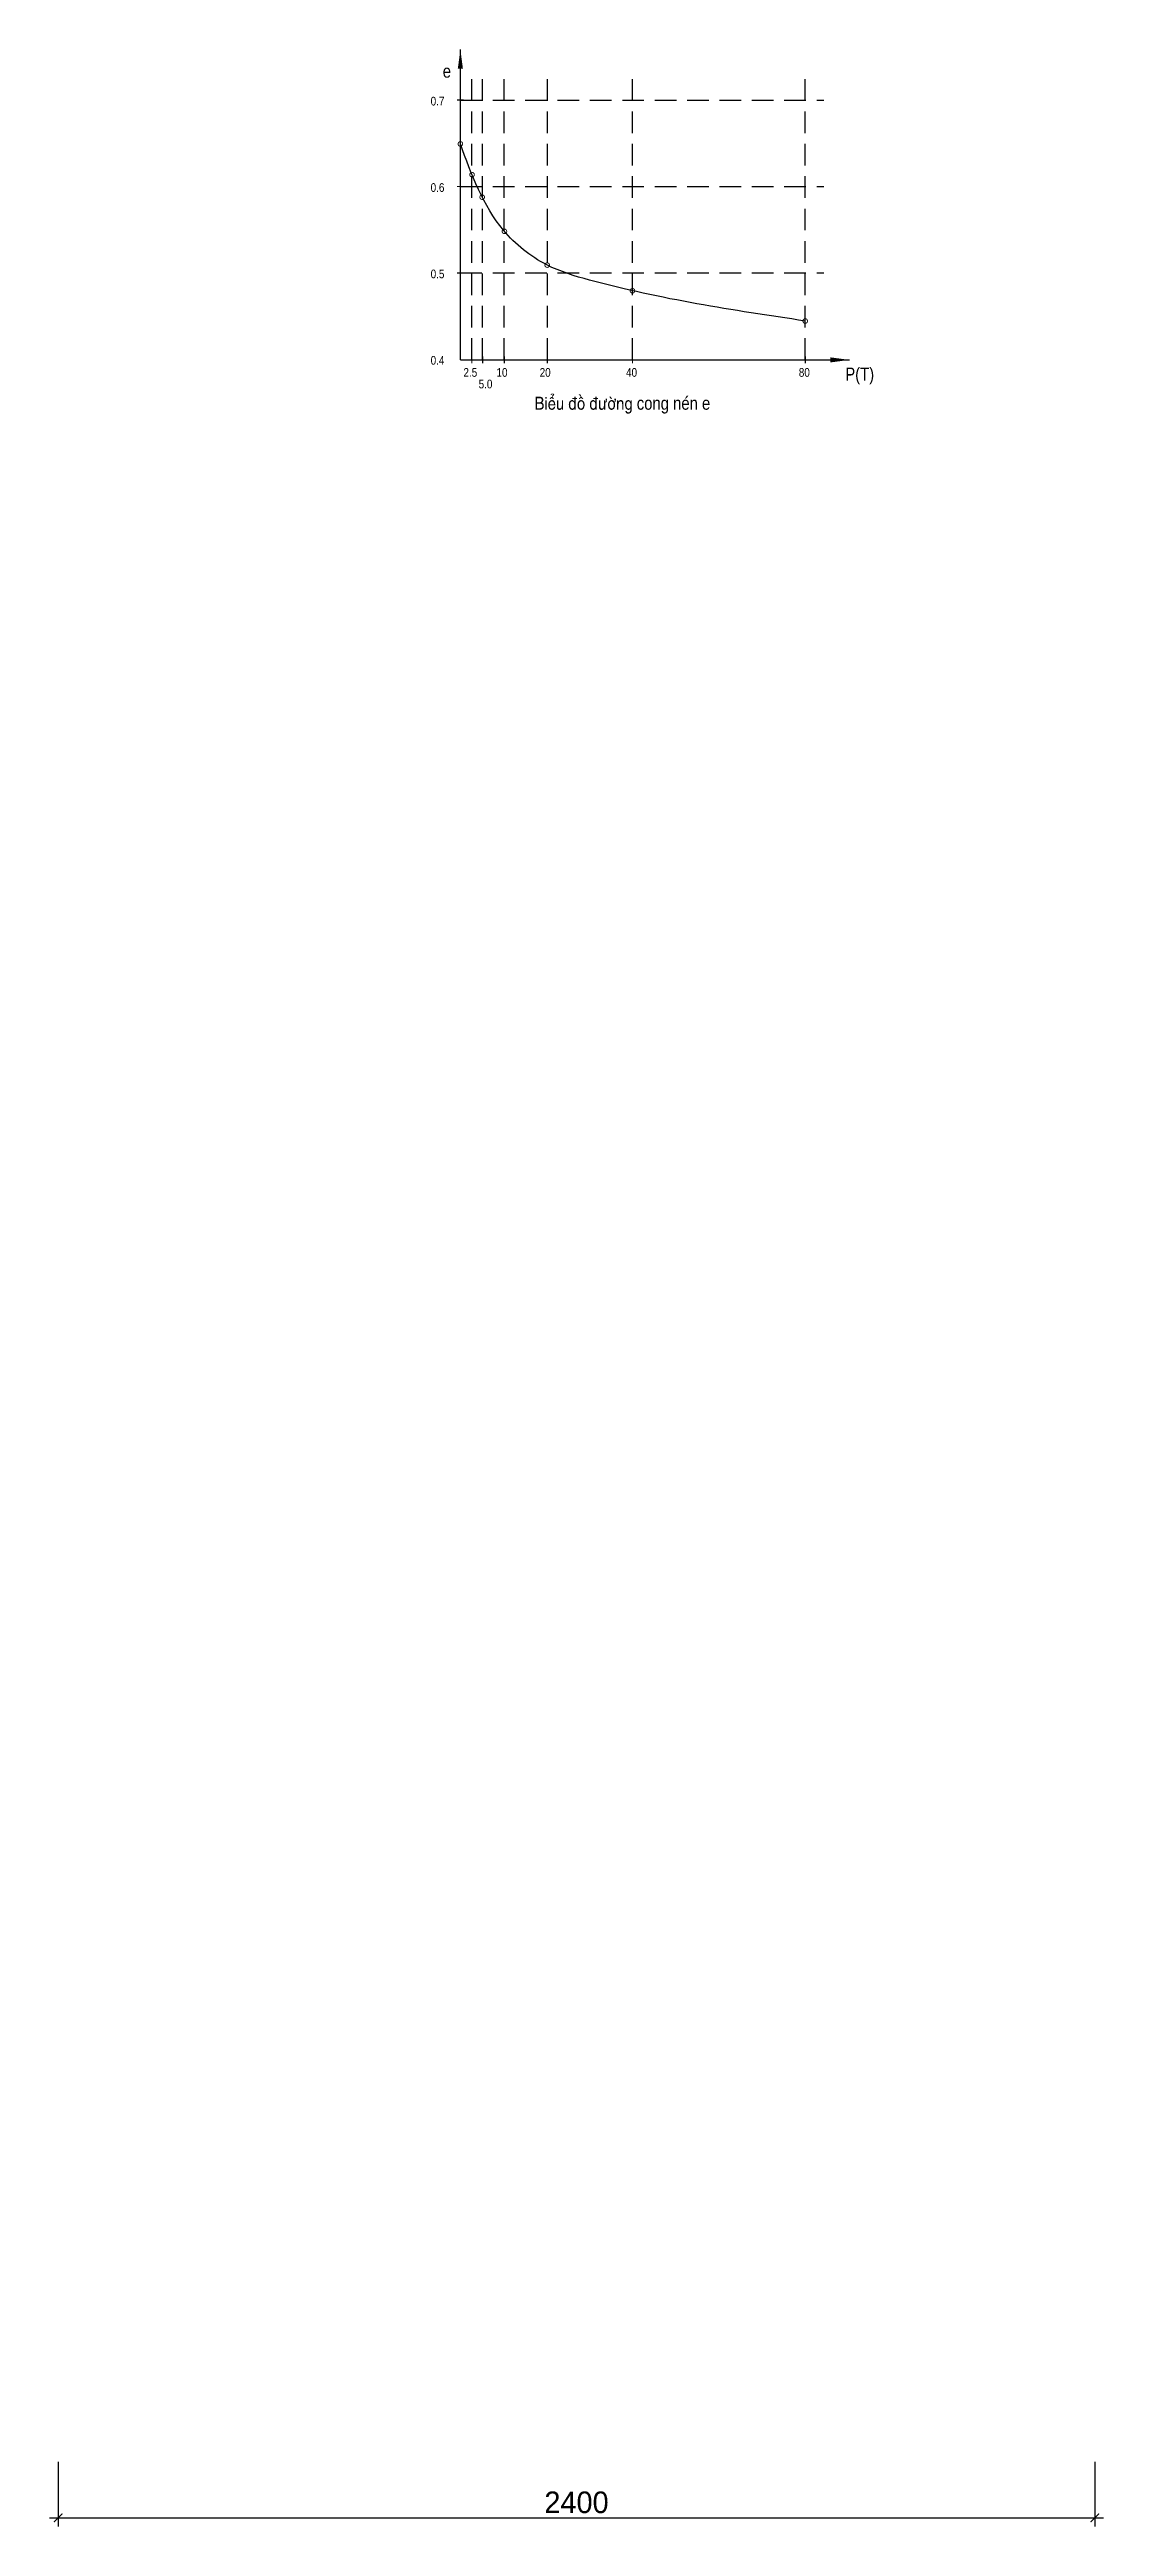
# Model space of a CAD drawing. Extents: x 394 to 18449, y -3793 to 677.
# Drawn here: x 8576 to 8820, y -2176 to -1603 of the extents above; entities that cross this region are included whole.
import ezdxf

# ---------------------------------------------------------------- set-up
doc = ezdxf.new("R2010")
doc.units = 0
doc.header["$MEASUREMENT"] = 0
doc.linetypes.add('HIDDEN', pattern=[0.375, 0.25, -0.125])
doc.layers.get('0').update_dxf_attribs({"linetype": 'CONTINUOUS'})
doc.layers.get('DEFPOINTS').update_dxf_attribs({"linetype": 'CONTINUOUS'})
doc.layers.add('TEXT', color=7, linetype='CONTINUOUS')
doc.layers.add('TUONG', color=7, linetype='CONTINUOUS')
doc.styles.add('DIM-NEW', font='VHELVCN.TTF')
doc.styles.add('T2', font='VTIMESN.TTF')
doc.dimstyles.new('TL10', dxfattribs={"dimtxt": 5, "dimasz": 2, "dimexe": 2, "dimexo": 2, "dimgap": 1, "dimtad": 1, "dimdec": 0, "dimlfac": 10, "dimzin": 0, "dimdsep": 46, "dimtxsty": 'T2', "dimblk": 'ARCHTICK', "dimcen": 2.5, "dimdle": 2, "dimclrd": 1, "dimclre": 1, "dimclrt": 2, "dimadec": 0, "dimazin": 0, "dimtfac": 1, "dimtdec": 0, "dimtix": 1, "dimtofl": 0, "dimtmove": 0, "dimatfit": 0, "dimldrblk": 'ARCHTICK', "dimfxl": 0, "dimtolj": 1, "dimtzin": 0, "dimlwd": -1, "dimlwe": -1, "dimarcsym": 0})

msp = doc.modelspace()

# ---------------------------------------------------------------- texts
at = {"layer": 'TEXT', "style": 'DIM-NEW'}
for s, height, p in [('e', 3, (8666.993, -1609.499)), ('0.7', 2, (8664.19, -1615.939)), ('0.6', 2, (8664.19, -1635.939)), ('0.5', 2, (8664.19, -1655.939)), ('0.4', 2, (8664.19, -1675.939)), ('2.5', 2, (8671.789, -1678.739)), ('5.0', 2, (8675.305, -1681.425)), ('10', 2, (8679.429, -1678.739)), ('20', 2, (8689.429, -1678.739)), ('40', 2, (8709.429, -1678.739)), ('80', 2, (8749.429, -1678.739)), ('P(T)', 3, (8760.186, -1679.625)), ('Bieåu ñoà ñöôøng cong neùn e', 3, (8688.243, -1686.368))]:
    msp.add_text(s, height=height, dxfattribs=at).set_placement(p)

# ---------------------------------------------------------------- blocks, each defined once
blk = doc.blocks.new('_ARCHTICK')
at = {"color": 0, "linetype": 'ByBlock', "const_width": 0.15}
blk.add_lwpolyline([(-0.5, -0.5), (0.5, 0.5)], dxfattribs=at)
blk = doc.blocks.new('*D224')
at = {"layer": 'DEFPOINTS', "color": 0}
for p in [(8577.96, -2159.42), (8817.96, -2159.42), (8817.96, -2174.38)]:
    blk.add_point(p, dxfattribs=at)
at = {"layer": 'TUONG', "color": 1}
for p, q in [((8577.96, -2161.42), (8577.96, -2176.38)), ((8817.96, -2161.42), (8817.96, -2176.38)), ((8575.96, -2174.38), (8819.96, -2174.38))]:
    blk.add_line(p, q, dxfattribs=at)
at = {"layer": 'TUONG', "color": 1, "xscale": 2, "yscale": 2, "zscale": 2, "rotation": 180}
blk.add_blockref('_ARCHTICK', (8577.96, -2174.38), dxfattribs=at)
at = {"layer": 'TUONG', "color": 1, "xscale": 2, "yscale": 2, "zscale": 2}
blk.add_blockref('_ARCHTICK', (8817.96, -2174.38), dxfattribs=at)
at = {"layer": 'TUONG', "color": 2, "insert": (8697.96, -2170.82), "char_height": 5, "attachment_point": 5, "style": 'T2'}
blk.add_mtext('\\A1;2400', dxfattribs=at)

# ---------------------------------------------------------------- dimensions: what is measured, and where the dimension line sits
at = {"layer": 'TUONG'}
dim = msp.add_linear_dim(base=(8817.956, -2174.377), p1=(8577.956, -2159.417), p2=(8817.956, -2159.417), angle=180, dimstyle='TL10', dxfattribs=at)
dim.commit()
dim.dimension.update_dxf_attribs({"geometry": '*D224', "text_midpoint": (8697.956, -2170.818)})

# ---------------------------------------------------------------- linework, layer by layer
at = {"layer": 'TUONG'}
for q in [(8671.07, -1602.994), (8761.13, -1674.841)]:
    msp.add_line((8671.07, -1674.841), q, dxfattribs=at)
at = {"layer": 'TUONG', "color": 8, "linetype": 'HIDDEN', "ltscale": 20}
for p, q in [((8673.712, -1674.841), (8673.712, -1607.56)), ((8676.212, -1674.841), (8676.212, -1607.56)), ((8681.212, -1674.841), (8681.212, -1607.56)), ((8691.212, -1674.841), (8691.212, -1607.56)), ((8710.917, -1674.841), (8710.917, -1607.56)), ((8750.917, -1674.841), (8750.917, -1607.56)), ((8671.07, -1614.713), (8755.223, -1614.713)), ((8671.07, -1634.713), (8755.223, -1634.713)), ((8671.07, -1654.713), (8755.223, -1654.713))]:
    msp.add_line(p, q, dxfattribs=at)
at = {"layer": 'TUONG', "const_width": 0.213}
for points in [[(8670.538, -1624.841, 1), (8671.602, -1624.841, 1)], [(8673.238, -1631.956, 1), (8674.302, -1631.956, 1)], [(8675.59, -1637.167, 1), (8676.654, -1637.167, 1)], [(8680.737, -1645.076, 1), (8681.801, -1645.076, 1)], [(8690.638, -1652.891, 1), (8691.702, -1652.891, 1)], [(8710.375, -1658.841, 1), (8711.439, -1658.841, 1)], [(8750.367, -1665.841, 1), (8751.431, -1665.841, 1)]]:
    msp.add_lwpolyline(points, format="xyb", close=True, dxfattribs=at)
at = {"layer": 'TUONG'}
msp.add_spline([(8750.917, -1665.841), (8701.003, -1656.369), (8691.07, -1652.841), (8681.07, -1644.841), (8671.07, -1624.841)], degree=3, dxfattribs=at)
for points in [[(8671.665, -1607.431), (8671.07, -1602.994), (8670.476, -1607.431), (8671.07, -1602.994)], [(8670.274, -1614.547), (8670.274, -1614.841), (8671.867, -1614.547), (8671.867, -1614.841)], [(8670.274, -1634.547), (8670.274, -1634.841), (8671.867, -1634.547), (8671.867, -1634.841)], [(8670.274, -1654.547), (8670.274, -1654.841), (8671.867, -1654.547), (8671.867, -1654.841)], [(8673.865, -1674.044), (8673.57, -1674.044), (8673.865, -1675.638), (8673.57, -1675.638)], [(8676.365, -1674.044), (8676.07, -1674.044), (8676.365, -1675.638), (8676.07, -1675.638)], [(8681.365, -1674.044), (8681.07, -1674.044), (8681.365, -1675.638), (8681.07, -1675.638)], [(8691.365, -1674.044), (8691.07, -1674.044), (8691.365, -1675.638), (8691.07, -1675.638)], [(8711.07, -1674.044), (8710.776, -1674.044), (8711.07, -1675.638), (8710.776, -1675.638)], [(8751.07, -1674.044), (8750.776, -1674.044), (8751.07, -1675.638), (8750.776, -1675.638)], [(8756.692, -1675.435), (8761.13, -1674.841), (8756.692, -1674.247), (8761.13, -1674.841)]]:
    msp.add_trace(points, dxfattribs=at)

msp.set_redraw_order([(e.dxf.handle, doc.entitydb.next_handle()) for e in msp.query("TEXT MTEXT ATTDEF DIMENSION ARC_DIMENSION")])  # texts and dimensions are drawn at this point

doc.saveas('drawing.dxf')
